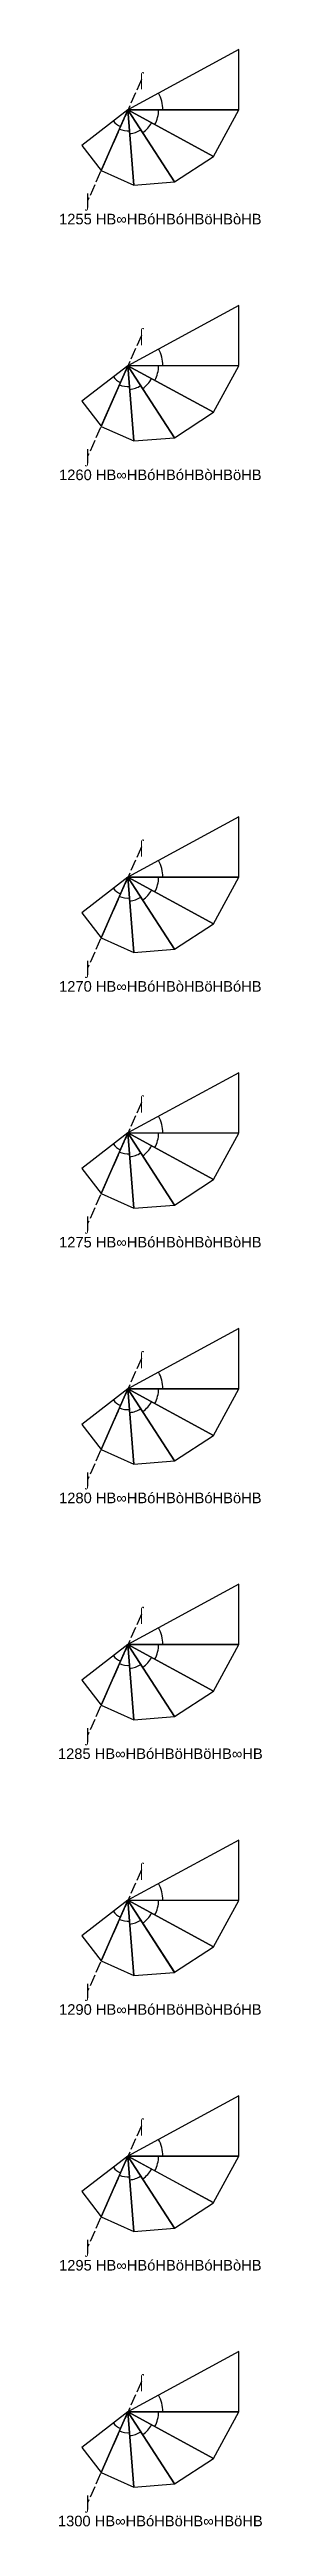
# Model space of a CAD drawing. Header units: millimetres. Extents: x 122552 to 1654769, y -10280102 to 62068.
# Drawn here: x 1180654 to 1201862, y -9922764 to -9664697 of the extents above; entities that cross this region are included whole.
import ezdxf
from ezdxf.enums import TextEntityAlignment as Align

# ---------------------------------------------------------------- set-up
doc = ezdxf.new("R2010")
doc.units = ezdxf.units.MM
doc.linetypes.add('ACAD_ISO02W100', pattern=[15, 12, -3])
for name, color, linetype in [('BASE', 170, 'Continuous'), ('HYPOTENUSE', 20, 'Continuous'), ('PERPENDICULAR', 90, 'Continuous'), ('Standard', 7, 'Continuous')]:
    doc.layers.add(name, color=color, linetype=linetype)
doc.styles.add('Arial', font='arial_0.ttf')

msp = doc.modelspace()

# ---------------------------------------------------------------- texts
at = {"style": 'Arial'}
for s, p in [('⌠', (1189259, -9667825)), ('⌡', (1183644, -9680464)), ('1255 HB∞HBóHBóHBöHBòHB', (1191240, -9682360)), ('⌠', (1189259, -9694474)), ('1260 HB∞HBóHBóHBòHBöHB', (1191240, -9709009)), ('⌡', (1183644, -9707112)), ('⌠', (1189259, -9747771)), ('⌡', (1183644, -9760410)), ('1270 HB∞HBóHBòHBöHBóHB', (1191240, -9762306)), ('⌠', (1189259, -9774420)), ('1275 HB∞HBóHBòHBòHBòHB', (1191240, -9788955)), ('⌡', (1183644, -9787058)), ('⌠', (1189259, -9801069)), ('⌡', (1183644, -9813707)), ('1280 HB∞HBóHBòHBóHBöHB', (1191240, -9815604)), ('⌠', (1189259, -9827717)), ('⌡', (1183644, -9840356)), ('1285 HB∞HBóHBöHBöHB∞HB', (1191240, -9842252)), ('⌠', (1189259, -9854366)), ('1290 HB∞HBóHBöHBòHBóHB', (1191240, -9868901)), ('⌡', (1183644, -9867004)), ('⌠', (1189259, -9881015)), ('⌡', (1183644, -9893653)), ('1295 HB∞HBóHBöHBóHBòHB', (1191240, -9895550)), ('⌠', (1189259, -9907663)), ('⌡', (1183644, -9920302)), ('1300 HB∞HBóHBöHB∞HBöHB', (1191240, -9922198))]:
    msp.add_text(s, height=1100, dxfattribs=at).set_placement(p, align=Align.MIDDLE_CENTER)

# ---------------------------------------------------------------- blocks, each defined once
blk = doc.blocks.new('fundamental_block_GT')
at = {"color": 4}
blk.add_arc((0, -2), 277, 359.9799, 28.4254, dxfattribs=at)
at = {"layer": 'BASE'}
blk.add_line((0, 0), (879, -7), dxfattribs=at)
at = {"layer": 'HYPOTENUSE'}
blk.add_line((883, 469), (0, 0), dxfattribs=at)
at = {"layer": 'PERPENDICULAR'}
blk.add_line((879, -7), (883, 469), dxfattribs=at)

# ---------------------------------------------------------------- linework, layer by layer
at = {"linetype": 'ACAD_ISO02W100', "ltscale": 100}
for p, q in [((1189259, -9667825), (1183644, -9680464)), ((1189259, -9694474), (1183644, -9707112)), ((1189259, -9747771), (1183644, -9760410)), ((1189259, -9774420), (1183644, -9787058)), ((1189259, -9801069), (1183644, -9813707)), ((1189259, -9827717), (1183644, -9840356)), ((1189259, -9854366), (1183644, -9867004)), ((1189259, -9881015), (1183644, -9893653)), ((1189259, -9907663), (1183644, -9920302))]:
    msp.add_line(p, q, dxfattribs=at)

# ---------------------------------------------------------------- block references
for p, xscale, yscale, zscale, rotation in [((1187855, -9670985), 11.58735412275403, 11.58735412275403, 11.58735412275403, 332.0000000000002), ((1187855, -9670985), 10.18429076373602, 10.18429076373602, 10.18429076373602, 303.5116672382091), ((1187855, -9670985), 6.914651890687749, 6.914651890687749, 6.914651890687749, 218.0466689528319), ((1187855, -9670985), 7.867265571233768, 7.867265571233768, 7.867265571233768, 246.5350017146306), ((1187855, -9670985), 8.951118371073514, 8.951118371073514, 8.951118371073514, 275.0233344764167), ((1187855, -9697634), 11.58735412275403, 11.58735412275403, 11.58735412275403, 332.0000000000002), ((1187855, -9697634), 10.18429076373602, 10.18429076373602, 10.18429076373602, 303.5116672382091), ((1187855, -9697634), 6.914651890687749, 6.914651890687749, 6.914651890687749, 218.0466689528319), ((1187855, -9697634), 7.867265571233768, 7.867265571233768, 7.867265571233768, 246.5350017146306), ((1187855, -9697634), 8.951118371073514, 8.951118371073514, 8.951118371073514, 275.0233344764167), ((1187855, -9750931), 11.58735412275403, 11.58735412275403, 11.58735412275403, 332.0000000000002), ((1187855, -9750931), 10.18429076373602, 10.18429076373602, 10.18429076373602, 303.5116672382091), ((1187855, -9750931), 6.914651890687749, 6.914651890687749, 6.914651890687749, 218.0466689528319), ((1187855, -9750931), 7.867265571233768, 7.867265571233768, 7.867265571233768, 246.5350017146306), ((1187855, -9750931), 8.951118371073514, 8.951118371073514, 8.951118371073514, 275.0233344764167), ((1187855, -9777580), 11.58735412275403, 11.58735412275403, 11.58735412275403, 332.0000000000002), ((1187855, -9777580), 10.18429076373602, 10.18429076373602, 10.18429076373602, 303.5116672382091), ((1187855, -9777580), 6.914651890687749, 6.914651890687749, 6.914651890687749, 218.0466689528319), ((1187855, -9777580), 7.867265571233768, 7.867265571233768, 7.867265571233768, 246.5350017146306), ((1187855, -9777580), 8.951118371073514, 8.951118371073514, 8.951118371073514, 275.0233344764167), ((1187855, -9804228), 11.58735412275403, 11.58735412275403, 11.58735412275403, 332.0000000000002), ((1187855, -9804228), 8.951118371073514, 8.951118371073514, 8.951118371073514, 275.0233344764167), ((1187855, -9804228), 10.18429076373602, 10.18429076373602, 10.18429076373602, 303.5116672382091), ((1187855, -9804228), 6.914651890687749, 6.914651890687749, 6.914651890687749, 218.0466689528319), ((1187855, -9804228), 7.867265571233768, 7.867265571233768, 7.867265571233768, 246.5350017146306), ((1187855, -9830877), 11.58735412275403, 11.58735412275403, 11.58735412275403, 332.0000000000002), ((1187855, -9830877), 10.18429076373602, 10.18429076373602, 10.18429076373602, 303.5116672382091), ((1187855, -9830877), 6.914651890687749, 6.914651890687749, 6.914651890687749, 218.0466689528319), ((1187855, -9830877), 7.867265571233768, 7.867265571233768, 7.867265571233768, 246.5350017146306), ((1187855, -9830877), 8.951118371073514, 8.951118371073514, 8.951118371073514, 275.0233344764167), ((1187855, -9857526), 11.58735412275403, 11.58735412275403, 11.58735412275403, 332.0000000000002), ((1187855, -9857526), 10.18429076373602, 10.18429076373602, 10.18429076373602, 303.5116672382091), ((1187855, -9857526), 6.914651890687749, 6.914651890687749, 6.914651890687749, 218.0466689528319), ((1187855, -9857526), 7.867265571233768, 7.867265571233768, 7.867265571233768, 246.5350017146306), ((1187855, -9857526), 8.951118371073514, 8.951118371073514, 8.951118371073514, 275.0233344764167), ((1187855, -9884174), 11.58735412275403, 11.58735412275403, 11.58735412275403, 332.0000000000002), ((1187855, -9884174), 8.951118371073514, 8.951118371073514, 8.951118371073514, 275.0233344764167), ((1187855, -9884174), 10.18429076373602, 10.18429076373602, 10.18429076373602, 303.5116672382091), ((1187855, -9884174), 6.914651890687749, 6.914651890687749, 6.914651890687749, 218.0466689528319), ((1187855, -9884174), 7.867265571233768, 7.867265571233768, 7.867265571233768, 246.5350017146306), ((1187855, -9910823), 11.58735412275403, 11.58735412275403, 11.58735412275403, 332.0000000000002), ((1187855, -9910823), 10.18429076373602, 10.18429076373602, 10.18429076373602, 303.5116672382091), ((1187855, -9910823), 6.914651890687749, 6.914651890687749, 6.914651890687749, 218.0466689528319), ((1187855, -9910823), 7.867265571233768, 7.867265571233768, 7.867265571233768, 246.5350017146306), ((1187855, -9910823), 8.951118371073514, 8.951118371073514, 8.951118371073514, 275.0233344764167)]:
    msp.add_blockref('fundamental_block_GT', p, dxfattribs=dict(xscale=xscale, yscale=yscale, zscale=zscale, rotation=rotation))
at = {"layer": 'Standard', "xscale": 13.18371388650824, "yscale": 13.18371388650824, "zscale": 13.18371388650824, "rotation": 0.4883327617913192}
for p in [(1187855, -9670985), (1187855, -9697634), (1187855, -9750931), (1187855, -9777580), (1187855, -9804228), (1187855, -9830877), (1187855, -9857526), (1187855, -9884174), (1187855, -9910823)]:
    msp.add_blockref('fundamental_block_GT', p, dxfattribs=at)

msp.set_redraw_order([(e.dxf.handle, doc.entitydb.next_handle()) for e in msp.query("TEXT MTEXT ATTDEF DIMENSION ARC_DIMENSION")])  # texts and dimensions are drawn at this point

doc.saveas('drawing.dxf')
